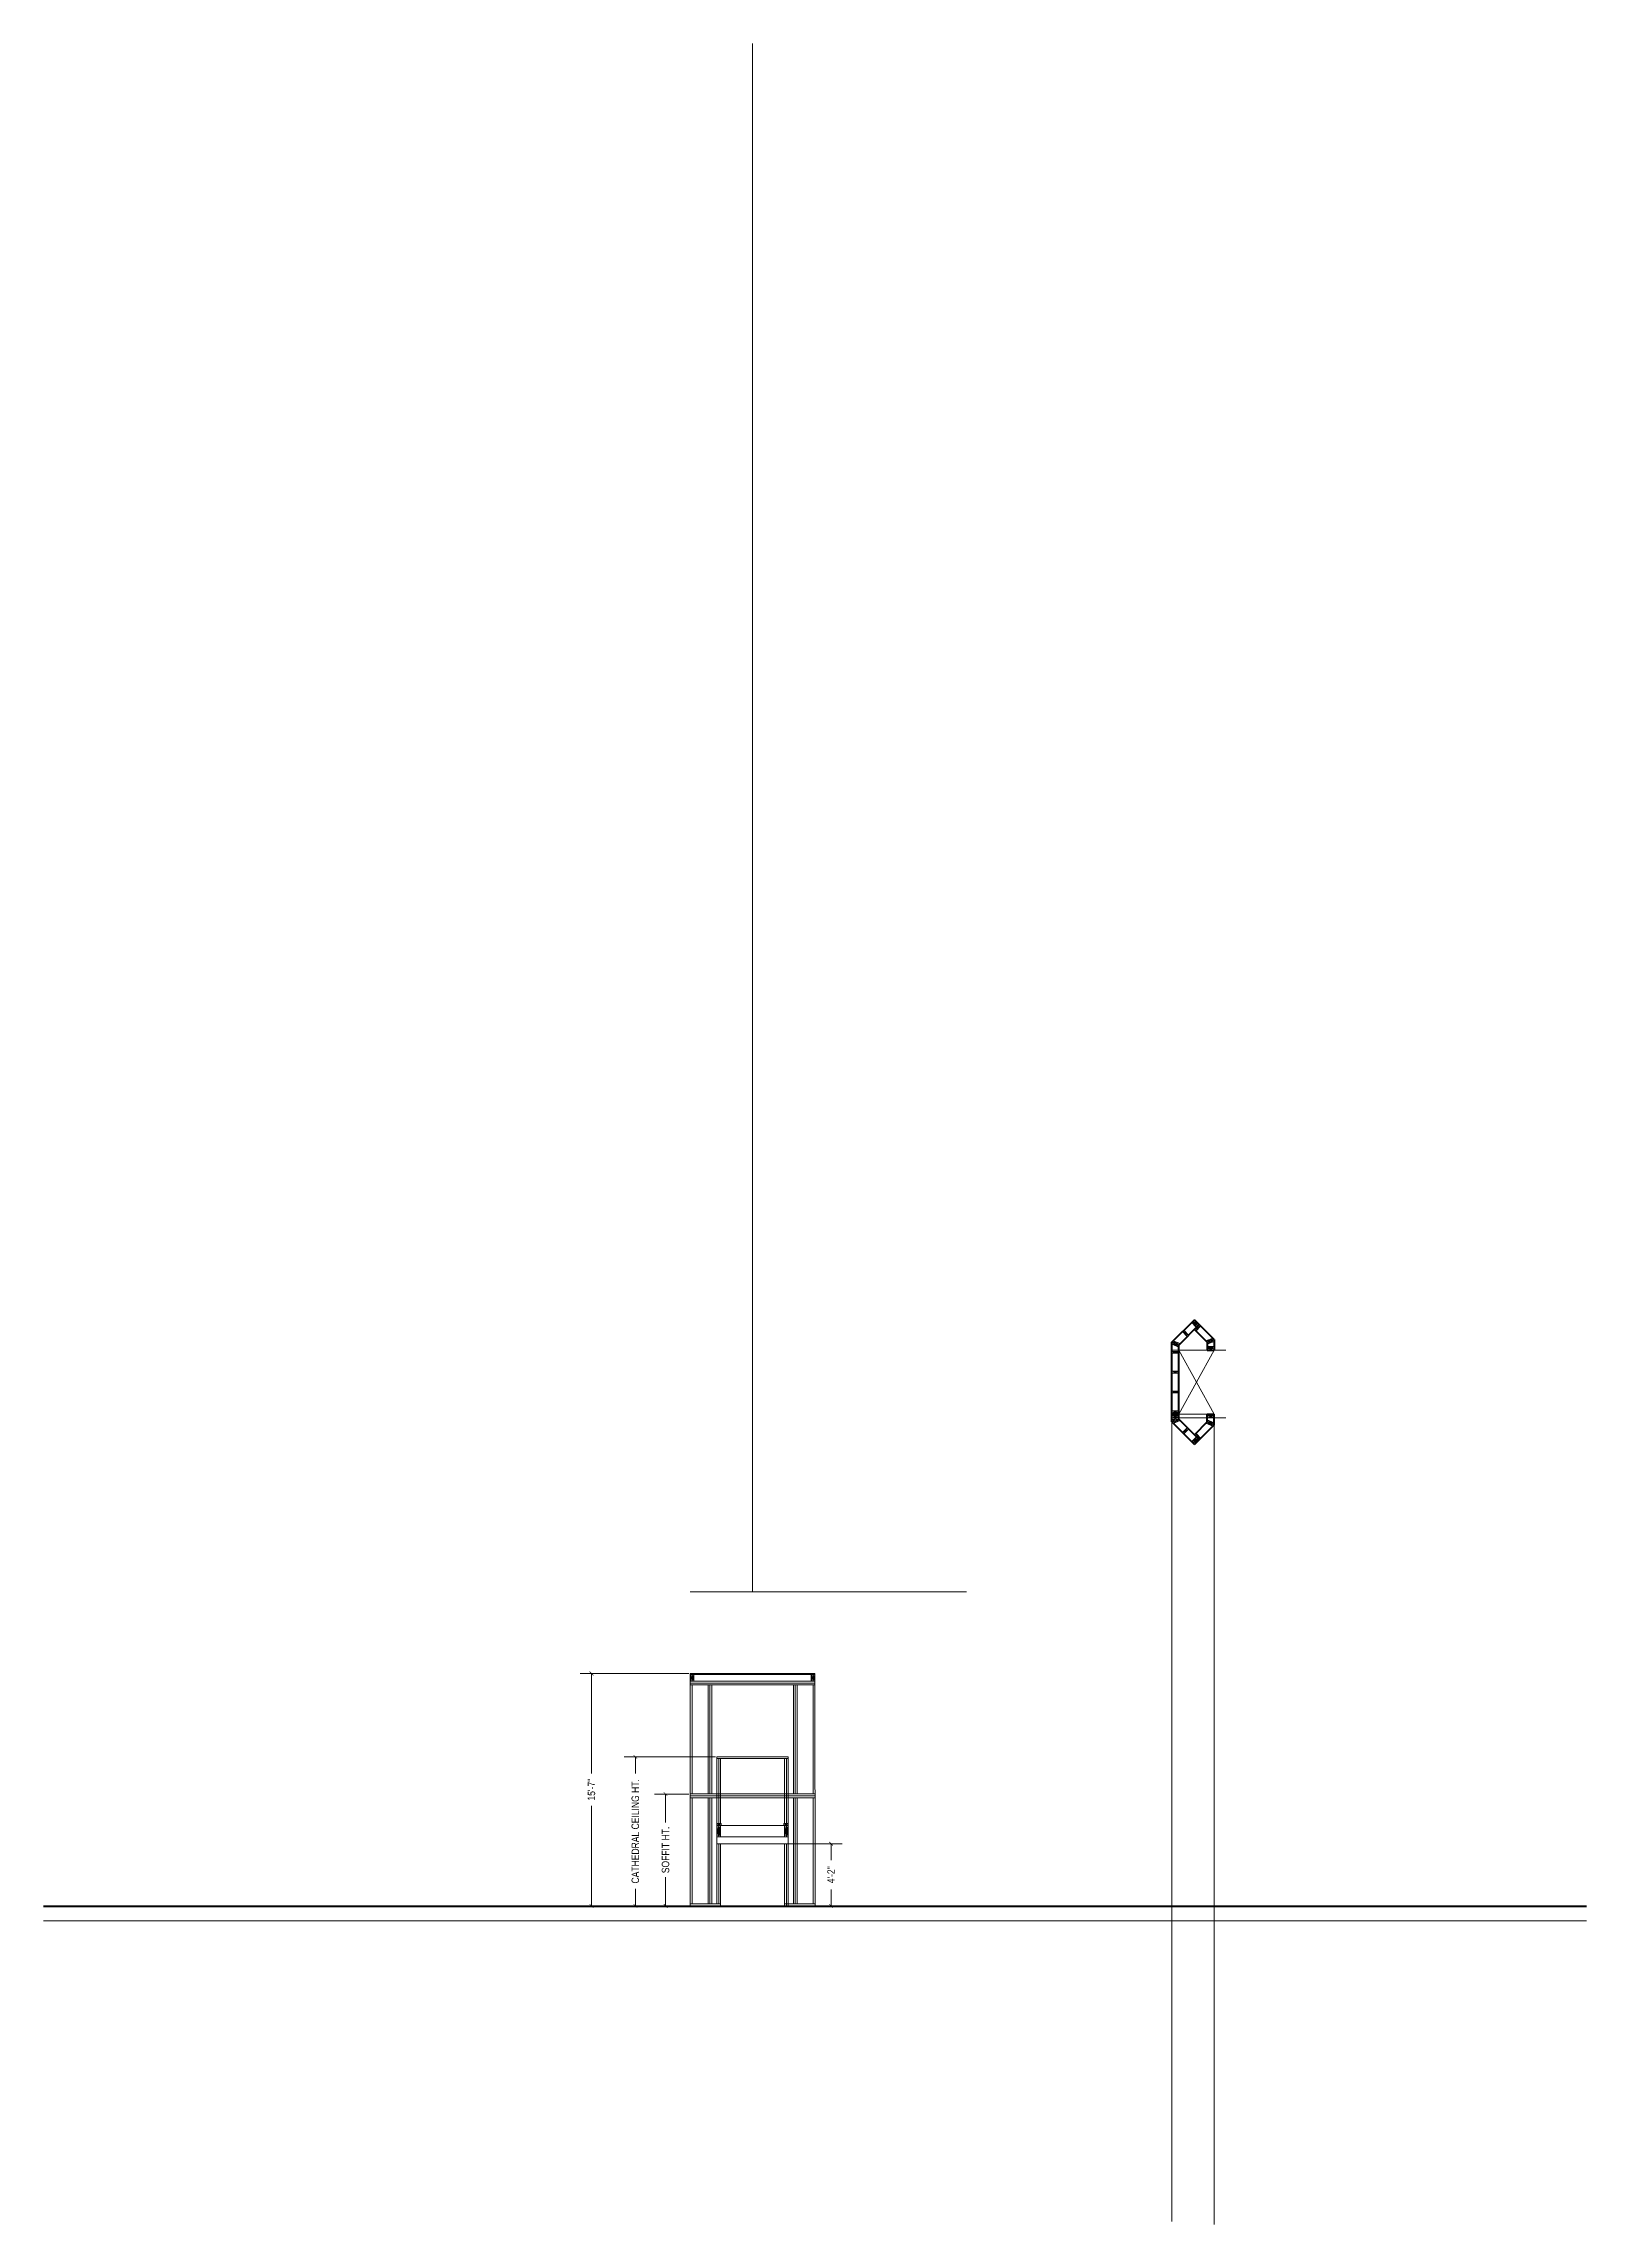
# Model space of a CAD drawing. Header units: inches. Extents: x 24257 to 25977, y 11552 to 14516.
# Drawn here: x 24257 to 25499, y 11552 to 13307 of the extents above; entities that cross this region are included whole.
import ezdxf

# ---------------------------------------------------------------- set-up
doc = ezdxf.new("R2010")
doc.units = ezdxf.units.IN
doc.header["$MEASUREMENT"] = 0
doc.layers.get('0').update_dxf_attribs({"color": 8, "lineweight": 9})
for name, color, linetype, lineweight in [('BOTTOM PLATES', 7, 'Continuous', 20), ('WALL FRAMING', 7, 'Continuous', 30), ('WALL FRAMING @ 1', 7, 'Continuous', 30)]:
    doc.layers.add(name, color=color, linetype=linetype, lineweight=lineweight)
doc.layers.add('DIMENSIONS', color=7, linetype='Continuous')
doc.layers.add('DIMENSIONS @ 1', color=7, linetype='Continuous')
doc.styles.add('ARCHENTLTD', font='technical.ttf', dxfattribs={"height": 6})
doc.dimstyles.new('ARCHENTLTD', dxfattribs={"dimscale": 0.05, "dimtxt": 6, "dimasz": 3, "dimexe": 9, "dimexo": 1, "dimgap": 2.5, "dimtad": 0, "dimdec": 4, "dimzin": 1, "dimdsep": 46, "dimlunit": 4, "dimtxsty": 'ARCHENTLTD', "dimblk": 'ARCHTICK', "dimcen": 6, "dimclrd": 256, "dimclre": 256, "dimclrt": 256, "dimazin": 0, "dimtfac": 1, "dimtdec": 4, "dimtofl": 0, "dimtmove": 1, "dimatfit": 3, "dimldrblk": 'ARCHTICK', "dimfxl": 1, "dimfrac": 2, "dimtolj": 1, "dimtzin": 0, "dimlwd": 9, "dimlwe": 9, "dimarcsym": 0})

msp = doc.modelspace()

# ---------------------------------------------------------------- blocks, each defined once
blk = doc.blocks.new('_ArchTick')
at = {"color": 0, "linetype": 'ByBlock', "const_width": 0.15}
blk.add_lwpolyline([(-0.5, -0.5), (0.5, 0.5)], dxfattribs=at)
blk = doc.blocks.new('*D314')
at = {"layer": 'DIMENSIONS', "lineweight": 9}
for p, q in [((24854.5, 11858.1), (24899.9, 11858.1)), ((24890.9, 11858.1), (24890.9, 11844.9)), ((24890.9, 11808.1), (24890.9, 11821.4)), ((24854.5, 11808.1), (24899.9, 11808.1))]:
    blk.add_line(p, q, dxfattribs=at)
at = {"layer": 'DIMENSIONS', "lineweight": 9, "xscale": 3, "yscale": 3, "zscale": 3}
for p, rotation in [((24890.9, 11858.1), 90), ((24890.9, 11808.1), 270)]:
    blk.add_blockref('_ArchTick', p, dxfattribs=dict(at, rotation=rotation))
at = {"layer": 'DIMENSIONS', "lineweight": 9, "insert": (24890.9, 11833.1), "char_height": 6, "attachment_point": 5, "rotation": 90, "style": 'ARCHENTLTD'}
blk.add_mtext('\\A1;4\'-2"', dxfattribs=at)
blk = doc.blocks.new('*D315')
at = {"layer": 'WALL FRAMING', "lineweight": 9}
for p, q in [((24776.5, 11995.1), (24689.1, 11995.1)), ((24698.1, 11995.1), (24698.1, 11914.7)), ((24698.1, 11808.1), (24698.1, 11888.6)), ((24776.5, 11808.1), (24689.1, 11808.1))]:
    blk.add_line(p, q, dxfattribs=at)
at = {"layer": 'WALL FRAMING', "lineweight": 9, "xscale": 3, "yscale": 3, "zscale": 3}
for p, rotation in [((24698.1, 11995.1), 90), ((24698.1, 11808.1), 270)]:
    blk.add_blockref('_ArchTick', p, dxfattribs=dict(at, rotation=rotation))
at = {"layer": 'WALL FRAMING', "lineweight": 9, "insert": (24698.1, 11901.6), "char_height": 6, "attachment_point": 5, "rotation": 90, "style": 'ARCHENTLTD'}
blk.add_mtext('\\A1;15\'-7"', dxfattribs=at)
blk = doc.blocks.new('*D316')
at = {"layer": 'DIMENSIONS', "lineweight": 9}
for p, q in [((24776.5, 11898.1), (24748.7, 11898.1)), ((24757.7, 11898.1), (24757.7, 11875.1)), ((24757.7, 11808.1), (24757.7, 11831.2)), ((24776.5, 11808.1), (24748.7, 11808.1))]:
    blk.add_line(p, q, dxfattribs=at)
at = {"layer": 'DIMENSIONS', "lineweight": 9, "xscale": 3, "yscale": 3, "zscale": 3}
for p, rotation in [((24757.7, 11898.1), 90), ((24757.7, 11808.1), 270)]:
    blk.add_blockref('_ArchTick', p, dxfattribs=dict(at, rotation=rotation))
at = {"layer": 'DIMENSIONS', "lineweight": 9, "insert": (24757.7, 11853.1), "char_height": 6, "attachment_point": 5, "rotation": 90, "style": 'ARCHENTLTD'}
blk.add_mtext('\\A1;SOFFIT HT.', dxfattribs=at)
blk = doc.blocks.new('*D317')
at = {"layer": 'DIMENSIONS', "lineweight": 9}
for p, q in [((24798, 11928.1), (24724.4, 11928.1)), ((24733.4, 11928.1), (24733.4, 11914.6)), ((24733.4, 11808.1), (24733.4, 11821.7)), ((24798, 11808.1), (24724.4, 11808.1))]:
    blk.add_line(p, q, dxfattribs=at)
at = {"layer": 'DIMENSIONS', "lineweight": 9, "xscale": 3, "yscale": 3, "zscale": 3}
for p, rotation in [((24733.4, 11928.1), 90), ((24733.4, 11808.1), 270)]:
    blk.add_blockref('_ArchTick', p, dxfattribs=dict(at, rotation=rotation))
at = {"layer": 'DIMENSIONS', "lineweight": 9, "insert": (24733.4, 11868.1), "char_height": 6, "attachment_point": 5, "rotation": 90, "style": 'ARCHENTLTD'}
blk.add_mtext('\\A1;CATHEDRAL CEILING HT.', dxfattribs=at)

# ---------------------------------------------------------------- dimensions: what is measured, and where the dimension line sits
at = {"layer": 'DIMENSIONS @ 1', "lineweight": 9}
for base, p1, p2, text, picture, middle in [((24733.35468, 11808.14532), (24798.9793, 11928.14532), (24798.9793, 11808.14532), 'CATHEDRAL CEILING HT.', '*D317', (24733.35468, 11868.14532)), ((24757.65951, 11898.14532), (24777.52476, 11808.14532), (24777.52476, 11898.14532), 'SOFFIT HT.', '*D316', (24757.65951, 11853.14532))]:
    dim = msp.add_linear_dim(base=base, p1=p1, p2=p2, angle=90, text=text, dimstyle='ARCHENTLTD', override={"dimscale": 1, "dimtix": 0, "dimtofl": 0, "dimtmove": 1, "dimatfit": 3}, dxfattribs=at)
    dim.commit()
    dim.dimension.update_dxf_attribs({"geometry": picture, "text_midpoint": middle})
at = {"layer": 'DIMENSIONS @ 1', "color": 3, "lineweight": 9}
dim = msp.add_linear_dim(base=(24890.92275, 11858.14532), p1=(24853.49774, 11808.14532), p2=(24853.49774, 11858.14532), angle=90, dimstyle='ARCHENTLTD', override={"dimscale": 1, "dimtix": 0, "dimtofl": 0, "dimtmove": 1, "dimatfit": 3}, dxfattribs=at)
dim.commit()
dim.dimension.update_dxf_attribs({"geometry": '*D314', "text_midpoint": (24890.92275, 11833.14532)})
at = {"layer": 'WALL FRAMING @ 1', "lineweight": 9}
dim = msp.add_linear_dim(base=(24698.0693, 11995.14532), p1=(24777.52476, 11808.14532), p2=(24777.52476, 11995.14532), angle=90, dimstyle='ARCHENTLTD', override={"dimscale": 1, "dimtix": 0, "dimtofl": 0, "dimtmove": 1, "dimatfit": 3}, dxfattribs=at)
dim.commit()
dim.dimension.update_dxf_attribs({"geometry": '*D315', "text_midpoint": (24698.0693, 11901.64532)})

# ---------------------------------------------------------------- linework, layer by layer
at = {"layer": 'BOTTOM PLATES', "color": 7, "lineweight": 40}
for p, q in [((25165.09315, 12261.63248), (25183.19147, 12279.78441)), ((25170.59315, 12259.35906), (25187.08056, 12275.89532)), ((25184.96081, 12273.77243), (25181.07015, 12277.66309)), ((25186.02147, 12274.83309), (25182.13081, 12278.72375)), ((25199.09315, 12263.88273), (25183.19147, 12279.78441)), ((25193.59315, 12261.60455), (25183.20658, 12272.00986)), ((25184.26662, 12270.94857), (25188.14279, 12274.83622)), ((25165.09315, 12197.50406), (25165.09315, 12261.61879)), ((25170.59315, 12199.78223), (25170.59315, 12259.35906)), ((25193.59315, 12261.60455), (25193.59315, 12255.32987)), ((25199.09315, 12263.88273), (25199.09315, 12255.32987)), ((25165.09315, 12197.50882), (25183.19147, 12179.35689)), ((25170.59315, 12199.78223), (25187.08056, 12183.24598)), ((25193.59315, 12197.53674), (25183.20658, 12187.13144)), ((25193.59315, 12197.53674), (25193.59315, 12203.81142)), ((25199.09315, 12195.25857), (25199.09315, 12203.81142)), ((25184.96081, 12185.36887), (25181.07015, 12181.47821)), ((25186.02147, 12184.30821), (25182.13081, 12180.41755)), ((25199.09315, 12195.25857), (25183.19147, 12179.35689)), ((25184.26662, 12188.19272), (25188.14279, 12184.30507))]:
    msp.add_line(p, q, dxfattribs=at)
at = {"layer": 'BOTTOM PLATES', "lineweight": 9}
for p, q in [((25173.61276, 12270.17733), (25177.5076, 12266.294)), ((25173.61276, 12270.17733), (25178.56669, 12267.35622)), ((25174.67185, 12271.23956), (25178.56669, 12267.35622)), ((25174.67185, 12271.23956), (25177.5076, 12266.294)), ((25181.07329, 12277.65995), (25186.02147, 12274.83309)), ((25187.08056, 12275.89532), (25182.13238, 12278.72218)), ((25182.13238, 12278.72218), (25184.96081, 12273.77243)), ((25186.02147, 12274.83309), (25183.19147, 12279.78441)), ((25183.20658, 12272.00986), (25188.14122, 12274.83465)), ((25184.26662, 12270.94857), (25187.08056, 12275.89532)), ((25171.73915, 12260.50846), (25165.09315, 12261.61879)), ((25165.09315, 12261.61879), (25170.59315, 12257.73597)), ((25170.59315, 12259.35906), (25165.09315, 12260.00938)), ((25165.09315, 12252.81142), (25170.59315, 12254.31142)), ((25170.59315, 12254.31142), (25165.09315, 12254.31142)), ((25165.09315, 12254.31142), (25170.59315, 12252.81142)), ((25170.59315, 12252.81142), (25165.09315, 12252.81142)), ((25166.23915, 12262.78187), (25170.59315, 12259.35906)), ((25192.44656, 12262.75321), (25197.9451, 12265.03078)), ((25192.44656, 12262.75321), (25199.09315, 12263.88273)), ((25197.9451, 12265.03078), (25193.59315, 12261.60455)), ((25193.59315, 12261.60455), (25199.09315, 12263.88273)), ((25199.09315, 12263.88273), (25193.59315, 12259.98096)), ((25193.59315, 12259.98096), (25199.09315, 12262.25914)), ((25193.59315, 12261.60455), (25199.09315, 12262.25914)), ((25165.09315, 12236.81142), (25170.59315, 12238.31142)), ((25170.59315, 12238.31142), (25165.09315, 12238.31142)), ((25165.09315, 12238.31142), (25170.59315, 12236.81142)), ((25170.59315, 12236.81142), (25165.09315, 12236.81142)), ((25165.09315, 12220.81142), (25170.59315, 12222.31142)), ((25170.59315, 12222.31142), (25165.09315, 12222.31142)), ((25165.09315, 12222.31142), (25170.59315, 12220.81142)), ((25170.59315, 12220.81142), (25165.09315, 12220.81142)), ((25165.09315, 12204.81142), (25170.59315, 12206.31142)), ((25170.59315, 12206.31142), (25165.09315, 12206.31142)), ((25165.09315, 12206.31142), (25170.59315, 12204.81142)), ((25170.59315, 12204.81142), (25165.09315, 12204.81142)), ((25170.59315, 12199.78223), (25165.09315, 12199.13191)), ((25165.09651, 12197.50545), (25169.15635, 12200.81142)), ((25171.73915, 12198.63283), (25165.09651, 12197.50545)), ((25166.23915, 12196.35942), (25170.59315, 12199.78223)), ((25170.59315, 12200.31142), (25170.59315, 12203.81142)), ((25192.44656, 12196.38809), (25197.9451, 12194.11052)), ((25192.44656, 12196.38809), (25199.09315, 12195.25857)), ((25193.59315, 12199.16033), (25199.09315, 12196.88216)), ((25199.09315, 12195.25857), (25193.59315, 12199.16033)), ((25193.59315, 12197.53674), (25199.09315, 12195.25857)), ((25197.9451, 12194.11052), (25193.59315, 12197.53674)), ((25193.59315, 12197.53674), (25199.09315, 12196.88216)), ((25173.61276, 12188.94552), (25177.5076, 12192.82885)), ((25173.61276, 12188.94552), (25178.56669, 12191.76662)), ((25174.67185, 12187.88329), (25177.5076, 12192.82885)), ((25174.67185, 12187.88329), (25178.56669, 12191.76662)), ((25181.07329, 12181.48135), (25186.02147, 12184.30821)), ((25182.13238, 12180.41912), (25184.96081, 12185.36887)), ((25187.08056, 12183.24598), (25182.13238, 12180.41912)), ((25186.02147, 12184.30821), (25183.19147, 12179.35689)), ((25183.20658, 12187.13144), (25188.14122, 12184.30664)), ((25184.26662, 12188.19272), (25187.08056, 12183.24598))]:
    msp.add_line(p, q, dxfattribs=at)
at = {"layer": 'BOTTOM PLATES', "color": 7}
for p, q in [((25165.09315, 12261.61879), (25170.59315, 12259.35906)), ((25165.09315, 12260.00938), (25170.59315, 12257.73597)), ((25166.23915, 12262.78187), (25171.73915, 12260.50846)), ((25193.59315, 12255.31142), (25193.59315, 12261.60455)), ((25165.09315, 12199.13191), (25169.15635, 12200.81142)), ((25165.09315, 12197.50882), (25170.59315, 12199.78223)), ((25166.23915, 12196.35942), (25171.73915, 12198.63283)), ((25193.59315, 12203.81142), (25193.59315, 12200.31142))]:
    msp.add_line(p, q, dxfattribs=at)
at = {"layer": 'BOTTOM PLATES', "color": 6}
for p, q in [((25170.59315, 12203.81142), (25199.09315, 12255.32987)), ((25170.59315, 12255.31142), (25199.09315, 12203.81142))]:
    msp.add_line(p, q, dxfattribs=at)
at = {"layer": 'BOTTOM PLATES', "color": 6, "lineweight": 9}
for p, q in [((25199.09315, 12255.32987), (25170.59315, 12255.32987)), ((25199.09315, 12203.81142), (25170.59315, 12203.81142))]:
    msp.add_line(p, q, dxfattribs=at)
at = {"layer": 'BOTTOM PLATES'}
for p, q in [((25193.59315, 12258.31142), (25199.09315, 12258.31142)), ((25193.59315, 12256.81142), (25199.09315, 12256.81142)), ((25165.09315, 12202.31142), (25170.59315, 12202.31142)), ((25165.09315, 12200.81142), (25170.59315, 12200.81142)), ((25193.59315, 12202.31142), (25199.09315, 12202.31142)), ((25193.59315, 12200.81142), (25199.09315, 12200.81142))]:
    msp.add_line(p, q, dxfattribs=at)
at = {"layer": 'BOTTOM PLATES', "lineweight": 40}
for p, q in [((25193.59315, 12255.31142), (25199.09315, 12255.31142)), ((25165.09315, 12203.81142), (25170.59315, 12203.81142)), ((25193.59315, 12203.81142), (25199.09315, 12203.81142))]:
    msp.add_line(p, q, dxfattribs=at)
at = {"layer": 'DIMENSIONS', "color": 6, "lineweight": 9}
for p, q in [((24798.9793, 11874.39532), (24802.4793, 11872.89532)), ((24802.4793, 11874.39532), (24798.9793, 11872.89532)), ((24802.4793, 11872.89532), (24802.4793, 11874.39532)), ((24852.9793, 11874.39532), (24856.4793, 11872.89532)), ((24856.4793, 11874.39532), (24852.9793, 11872.89532)), ((24856.4793, 11872.89532), (24856.4793, 11874.39532))]:
    msp.add_line(p, q, dxfattribs=at)
at = {"layer": 'WALL FRAMING', "color": 7, "lineweight": 9}
for p, q in [((24827.7293, 13306.58376), (24827.7293, 12060.9317)), ((25165.09315, 12255.32987), (25208.59315, 12255.32987)), ((25193.59315, 12256.81142), (25199.09315, 12258.31142)), ((25193.59315, 12258.31142), (25199.09315, 12256.81142)), ((25193.59315, 12255.31142), (25199.09315, 12256.81142)), ((25193.59315, 12256.81142), (25199.09315, 12255.31142)), ((25165.09315, 12202.31142), (25170.59315, 12203.81142)), ((25165.09315, 12203.81142), (25170.59315, 12202.31142)), ((25165.09315, 12200.81142), (25170.59315, 12202.31142)), ((25165.09315, 12202.31142), (25170.59315, 12200.81142)), ((25165.09315, 12200.81142), (25208.59315, 12200.81142)), ((25193.59315, 12202.31142), (25199.09315, 12203.81142)), ((25193.59315, 12203.81142), (25199.09315, 12202.31142)), ((25193.59315, 12200.81142), (25199.09315, 12202.31142)), ((25193.59315, 12202.31142), (25199.09315, 12200.81142)), ((24777.52476, 12060.9317), (24999.80258, 12060.9317)), ((24777.52476, 11808.14532), (24777.52476, 11995.14532)), ((24777.52476, 11995.14532), (24877.93953, 11995.14532)), ((24777.52476, 11994.39532), (24877.93953, 11994.39532)), ((24777.52476, 11988.89532), (24877.94001, 11988.89532)), ((24777.52476, 11987.39532), (24877.94001, 11987.39532)), ((24777.52476, 11985.89532), (24877.94001, 11985.89532)), ((24779.02476, 11898.14532), (24779.02476, 11985.89532)), ((24791.92644, 11898.14532), (24791.92644, 11985.89532)), ((24793.42644, 11898.14532), (24793.42644, 11985.89532)), ((24793.42644, 11925.64532), (24793.42644, 11985.89532)), ((24794.92644, 11898.14532), (24794.92644, 11985.89532)), ((24860.53215, 11898.14532), (24860.53215, 11985.89532)), ((24862.03215, 11898.14532), (24862.03215, 11985.89532)), ((24863.53215, 11898.14532), (24863.53215, 11985.89532)), ((24876.43383, 11898.14532), (24876.43383, 11985.89532)), ((24877.9555, 11808.14532), (24877.93953, 11995.14532)), ((24777.52476, 11898.14532), (24877.94547, 11898.14532)), ((24777.52476, 11896.64532), (24877.94547, 11896.64532)), ((24777.52476, 11895.14532), (24877.94547, 11895.14532)), ((24779.02476, 11809.64532), (24779.02476, 11895.14532)), ((24791.92644, 11809.64532), (24791.92644, 11895.14532)), ((24793.42644, 11809.64532), (24793.42644, 11895.14532)), ((24793.42644, 11809.64532), (24793.42644, 11895.14532)), ((24794.92644, 11809.64532), (24794.92644, 11895.14532)), ((24860.53215, 11809.64532), (24860.53215, 11895.14532)), ((24862.03215, 11809.64532), (24862.03215, 11895.14532)), ((24863.53215, 11809.64532), (24863.53215, 11895.14532)), ((24876.43383, 11809.64532), (24876.43383, 11895.14532)), ((24798.9793, 11863.64532), (24856.4793, 11863.64532)), ((24798.9793, 11863.64532), (24798.9793, 11858.14532)), ((24856.4793, 11863.64532), (24856.4793, 11858.14532)), ((24798.9793, 11858.14532), (24856.4793, 11858.14532)), ((24798.9793, 11809.64532), (24798.9793, 11858.14532)), ((24800.4793, 11809.64532), (24800.4793, 11858.14532)), ((24801.9793, 11808.14532), (24801.9793, 11858.14532)), ((24853.49774, 11858.14532), (24853.49774, 11808.14532)), ((24854.99774, 11858.14532), (24854.99774, 11808.14532)), ((24856.49774, 11858.14532), (24856.49774, 11808.14532)), ((24777.52476, 11809.64532), (24801.9793, 11809.64532)), ((24853.49774, 11809.64532), (24877.95228, 11809.64532)), ((24257.26156, 11808.14532), (25498.64944, 11808.14532)), ((24257.26156, 11807.39532), (25498.64944, 11807.39532)), ((24257.26156, 11796.14532), (25498.64944, 11796.14532)), ((24777.52476, 11808.14532), (24801.9793, 11808.14532)), ((24853.4793, 11808.14532), (24877.95228, 11808.14532))]:
    msp.add_line(p, q, dxfattribs=at)
at = {"layer": 'WALL FRAMING', "color": 2, "lineweight": 9}
for p, q in [((25165.11258, 12197.51685), (25165.11258, 11554.07142)), ((25199.09315, 12195.25857), (25199.09315, 11551.81313))]:
    msp.add_line(p, q, dxfattribs=at)
at = {"layer": 'WALL FRAMING', "lineweight": 9}
for p, q in [((24777.52476, 11994.39532), (24779.02476, 11988.89532)), ((24779.02476, 11994.39532), (24777.52476, 11988.89532)), ((24779.02476, 11988.89532), (24779.02476, 11994.39532)), ((24779.02476, 11994.39532), (24780.52476, 11988.89532)), ((24780.52476, 11994.39532), (24779.02476, 11988.89532)), ((24780.52476, 11988.89532), (24780.52476, 11994.39532)), ((24874.92813, 11988.88671), (24874.92813, 11994.38671)), ((24874.92813, 11994.38671), (24876.4343, 11988.88671)), ((24876.43383, 11994.38671), (24874.92813, 11988.88671)), ((24876.43383, 11988.89532), (24876.43383, 11994.39532)), ((24876.43383, 11994.39532), (24877.94001, 11988.89532)), ((24877.93953, 11994.39532), (24876.43383, 11988.89532))]:
    msp.add_line(p, q, dxfattribs=at)
at = {"layer": 'WALL FRAMING', "color": 6, "lineweight": 9}
for p, q in [((24798.9793, 11874.39532), (24798.9793, 11928.14532)), ((24798.9793, 11928.14532), (24856.4793, 11928.14532)), ((24798.9793, 11926.64532), (24856.4793, 11926.64532)), ((24800.4793, 11874.39532), (24800.4793, 11926.64532)), ((24801.9793, 11874.39532), (24801.9793, 11926.64532)), ((24853.4793, 11874.39532), (24853.4793, 11926.64532)), ((24854.9793, 11874.39532), (24854.9793, 11926.64532)), ((24856.4793, 11874.39532), (24856.4793, 11928.14532)), ((24798.9793, 11872.89532), (24798.9793, 11874.39532)), ((24798.9793, 11874.39532), (24802.4793, 11874.39532)), ((24798.9793, 11863.64532), (24798.9793, 11872.89532)), ((24798.9793, 11872.89532), (24856.4793, 11872.89532)), ((24798.9793, 11872.89532), (24800.4793, 11863.64532)), ((24798.9793, 11863.64532), (24800.4793, 11872.89532)), ((24800.4793, 11872.89532), (24800.4793, 11863.64532)), ((24800.4793, 11863.64532), (24801.9793, 11872.89532)), ((24800.4793, 11872.89532), (24801.9793, 11863.64532)), ((24801.9793, 11872.89532), (24801.9793, 11863.64532)), ((24802.4793, 11874.39532), (24802.4793, 11872.89532)), ((24852.9793, 11872.89532), (24852.9793, 11874.39532)), ((24852.9793, 11874.39532), (24856.4793, 11874.39532)), ((24853.4793, 11863.64532), (24853.4793, 11872.89532)), ((24853.4793, 11863.64532), (24854.9793, 11872.89532)), ((24853.49774, 11872.89532), (24854.9793, 11863.64532)), ((24854.9793, 11863.64532), (24854.9793, 11872.89532)), ((24854.9793, 11863.64532), (24856.4793, 11872.89532)), ((24854.9793, 11872.89532), (24856.4793, 11863.64532)), ((24856.4793, 11874.39532), (24856.4793, 11872.89532)), ((24856.4793, 11863.64532), (24856.4793, 11872.89532))]:
    msp.add_line(p, q, dxfattribs=at)

msp.set_redraw_order([(e.dxf.handle, doc.entitydb.next_handle()) for e in msp.query("TEXT MTEXT ATTDEF DIMENSION ARC_DIMENSION")])  # texts and dimensions are drawn at this point

doc.saveas('drawing.dxf')
